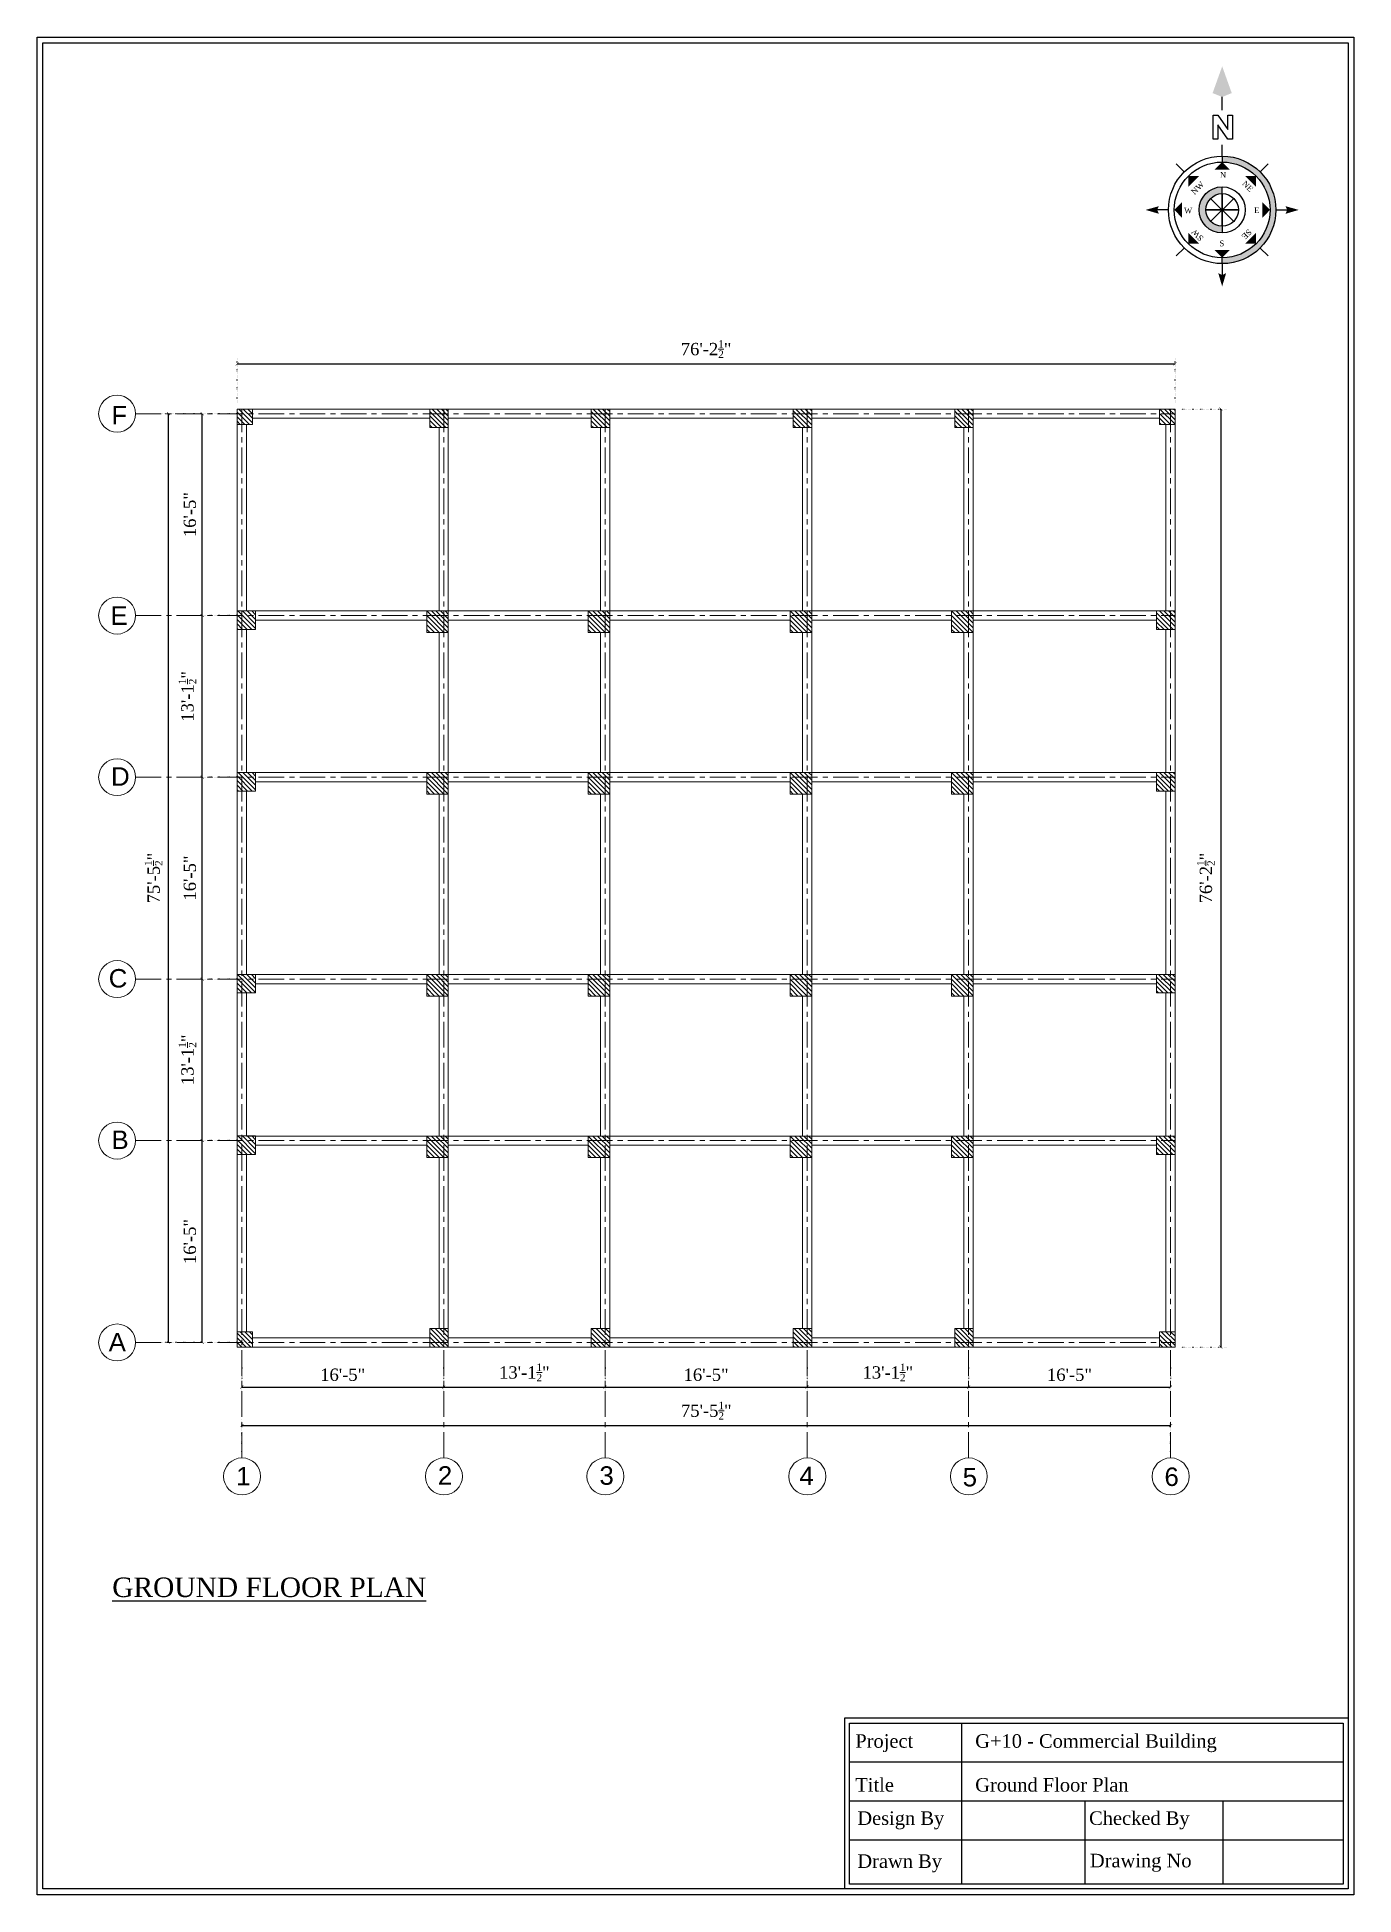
# Model space of a CAD drawing. Header units: feet. Extents: x 35006 to 48642, y 16494 to 18305.
# Drawn here: x 39662 to 40946, y 16494 to 18305 of the extents above; entities that cross this region are included whole.
import ezdxf
from ezdxf.enums import TextEntityAlignment as Align

# ---------------------------------------------------------------- set-up
doc = ezdxf.new("R2010")
doc.units = ezdxf.units.FT
doc.linetypes.add('CENTER', pattern=[2, 1.25, -0.25, 0.25, -0.25])
doc.linetypes.add('DOT2', pattern=[0.125, 0, -0.125])
for name, color, linetype in [('0_TEXT', 1, 'Continuous'), ('3', 3, 'Continuous'), ('DIM', 1, 'Continuous'), ('ST DIM', 11, 'Continuous'), ('ST TEX', 3, 'Continuous')]:
    doc.layers.add(name, color=color, linetype=linetype)
for name, color, linetype, lineweight in [('Column', 1, 'Continuous', 15), ('Hatch', 9, 'Continuous', 9), ('ST GRIDS', 6, 'CENTER', 9), ('Wall', 3, 'Continuous', 13)]:
    doc.layers.add(name, color=color, linetype=linetype, lineweight=lineweight)
doc.styles.add('RomanS', font='times.ttf')
doc.styles.get("Standard").update_dxf_attribs({"font": 'arial.ttf'})
doc.dimstyles.new('1-1', dxfattribs={"dimtxt": 9, "dimasz": 5, "dimexe": 6, "dimexo": 6, "dimgap": 3, "dimtad": 1, "dimdec": 1, "dimzin": 0, "dimdsep": 46, "dimlunit": 4, "dimtxsty": 'RomanS', "dimblk": 'ARCHTICK', "dimcen": 0.09, "dimclrd": 256, "dimclre": 256, "dimclrt": 3, "dimadec": 0, "dimazin": 0, "dimtfac": 0.6, "dimtdec": 1, "dimtix": 1, "dimtofl": 0, "dimtmove": 1, "dimatfit": 0, "dimfxl": 1, "dimtolj": 1, "dimtzin": 0, "dimarcsym": 0})
pattern_1 = [(315, (40.4056, 0), (2.24506403, 2.24506403), [])]
pattern_2 = [(315, (31.4056, 9), (2.24506403, 2.24506403), [])]
pattern_3 = [(315, (31.4056, 0), (2.24506403, 2.24506403), [])]

msp = doc.modelspace()

# ---------------------------------------------------------------- texts
at = {"layer": '0_TEXT', "color": 2, "char_height": 18, "attachment_point": 1}
for s, insert in [('F', (39734.58, 17945.77)), ('E', (39733.75, 17750.36)), ('D', (39734.22, 17593.52)), ('C', (39731.96, 17396.81)), ('B', (39734.64, 17239.36)), ('A', (39731.92, 17042.15)), ('1', (39856.21, 16911.38)), ('2', (40052.85, 16912.17)), ('3', (40210.42, 16912.08)), ('4', (40405.39, 16911.82)), ('5', (40564.56, 16910.51)), ('6', (40761.29, 16910.91))]:
    msp.add_mtext_dynamic_manual_height_columns(s, width=33.971, gutter_width=30, heights=[0], dxfattribs=dict(at, insert=insert))
at = {"layer": 'ST TEX', "color": 3, "lineweight": -3, "style": 'RomanS'}
msp.add_text('%%UGROUND FLOOR PLAN', height=19.0008, dxfattribs=at).set_placement((39735.35, 16784.65))
at = {"layer": 'ST TEX', "color": 3, "lineweight": -3, "char_height": 13.2, "attachment_point": 1, "style": 'RomanS'}
for s, width, insert in [('Project', 53.8101, (40459.88, 16650.91)), ('G+10 - Commercial Building', 364.5232, (40576.79, 16650.91)), ('Title', 53.8101, (40459.88, 16608.14)), ('Ground Floor Plan', 364.5232, (40576.79, 16608.14)), ('Design By', 147.5749, (40461.85, 16575.71)), ('Checked By', 147.5749, (40687.8, 16575.71)), ('Drawn By', 147.5749, (40461.85, 16533.82)), ('Drawing No', 147.5749, (40688.6, 16534.33))]:
    msp.add_mtext_dynamic_manual_height_columns(s, width=width, gutter_width=47.52, heights=[0], dxfattribs=dict(at, insert=insert))

# ---------------------------------------------------------------- blocks, each defined once
blk = doc.blocks.new('_ArchTick')
at = {"color": 0, "const_width": 0.15}
blk.add_lwpolyline([(-0.5, -0.5), (0.5, 0.5)], dxfattribs=at)
blk = doc.blocks.new('*D1')
at = {"layer": 'Defpoints', "color": 0, "ltscale": 10, "transparency": 16777216}
for p in [(39823.2, 17938.2), (39862.4, 17938.2), (39862.4, 17741.4)]:
    blk.add_point(p, dxfattribs=at)
at = {"layer": 'ST DIM', "linetype": 'DOT2', "lineweight": -2, "ltscale": 10, "transparency": 16777216}
for p, q in [((39856.4, 17938.2), (39817.2, 17938.2)), ((39856.4, 17741.4), (39817.2, 17741.4))]:
    blk.add_line(p, q, dxfattribs=at)
at = {"layer": 'ST DIM', "lineweight": -2, "ltscale": 10, "transparency": 16777216}
blk.add_line((39823.2, 17741.4), (39823.2, 17938.2), dxfattribs=at)
at = {"layer": 'ST DIM', "lineweight": -2, "ltscale": 10, "transparency": 16777216, "xscale": 3, "yscale": 3, "zscale": 3}
for p, rotation in [((39823.2, 17938.2), 90), ((39823.2, 17741.4), 270)]:
    blk.add_blockref('_ArchTick', p, dxfattribs=dict(at, rotation=rotation))
at = {"layer": 'ST DIM', "color": 3, "lineweight": 13, "ltscale": 10, "transparency": 16777216, "insert": (39811.1, 17839.8), "char_height": 12, "attachment_point": 5, "rotation": 90, "style": 'RomanS'}
blk.add_mtext('\\A1;16\'-5"', dxfattribs=at)
blk = doc.blocks.new('*D3')
at = {"layer": 'Defpoints', "color": 0, "ltscale": 10, "transparency": 16777216}
for p in [(39823.2, 17741.4), (39862.4, 17741.4), (39862.4, 17583.9)]:
    blk.add_point(p, dxfattribs=at)
at = {"layer": 'ST DIM', "linetype": 'DOT2', "lineweight": -2, "ltscale": 10, "transparency": 16777216}
for p, q in [((39856.4, 17741.4), (39817.2, 17741.4)), ((39856.4, 17583.9), (39817.2, 17583.9))]:
    blk.add_line(p, q, dxfattribs=at)
at = {"layer": 'ST DIM', "lineweight": -2, "ltscale": 10, "transparency": 16777216}
blk.add_line((39823.2, 17583.9), (39823.2, 17741.4), dxfattribs=at)
at = {"layer": 'ST DIM', "lineweight": -2, "ltscale": 10, "transparency": 16777216, "xscale": 3, "yscale": 3, "zscale": 3}
for p, rotation in [((39823.2, 17741.4), 90), ((39823.2, 17583.9), 270)]:
    blk.add_blockref('_ArchTick', p, dxfattribs=dict(at, rotation=rotation))
at = {"layer": 'ST DIM', "color": 3, "lineweight": 13, "ltscale": 10, "transparency": 16777216, "insert": (39808.7, 17662.6), "char_height": 12, "attachment_point": 5, "rotation": 90, "style": 'RomanS'}
blk.add_mtext('\\A1;13\'-1{\\H0.6x;\\S1/2;}"', dxfattribs=at)
blk = doc.blocks.new('*D4')
at = {"layer": 'Defpoints', "color": 0, "ltscale": 10, "transparency": 16777216}
for p in [(39823.2, 17583.9), (39862.4, 17583.9), (39862.4, 17387)]:
    blk.add_point(p, dxfattribs=at)
at = {"layer": 'ST DIM', "linetype": 'DOT2', "lineweight": -2, "ltscale": 10, "transparency": 16777216}
for p, q in [((39856.4, 17583.9), (39817.2, 17583.9)), ((39856.4, 17387), (39817.2, 17387))]:
    blk.add_line(p, q, dxfattribs=at)
at = {"layer": 'ST DIM', "lineweight": -2, "ltscale": 10, "transparency": 16777216}
blk.add_line((39823.2, 17387), (39823.2, 17583.9), dxfattribs=at)
at = {"layer": 'ST DIM', "lineweight": -2, "ltscale": 10, "transparency": 16777216, "xscale": 3, "yscale": 3, "zscale": 3}
for p, rotation in [((39823.2, 17583.9), 90), ((39823.2, 17387), 270)]:
    blk.add_blockref('_ArchTick', p, dxfattribs=dict(at, rotation=rotation))
at = {"layer": 'ST DIM', "color": 3, "lineweight": 13, "ltscale": 10, "transparency": 16777216, "insert": (39811.1, 17485.5), "char_height": 12, "attachment_point": 5, "rotation": 90, "style": 'RomanS'}
blk.add_mtext('\\A1;16\'-5"', dxfattribs=at)
blk = doc.blocks.new('*D5')
at = {"layer": 'Defpoints', "color": 0, "ltscale": 10, "transparency": 16777216}
for p in [(39823.2, 17387), (39862.4, 17387), (39862.4, 17229.6)]:
    blk.add_point(p, dxfattribs=at)
at = {"layer": 'ST DIM', "linetype": 'DOT2', "lineweight": -2, "ltscale": 10, "transparency": 16777216}
for p, q in [((39856.4, 17387), (39817.2, 17387)), ((39856.4, 17229.6), (39817.2, 17229.6))]:
    blk.add_line(p, q, dxfattribs=at)
at = {"layer": 'ST DIM', "lineweight": -2, "ltscale": 10, "transparency": 16777216}
blk.add_line((39823.2, 17229.6), (39823.2, 17387), dxfattribs=at)
at = {"layer": 'ST DIM', "lineweight": -2, "ltscale": 10, "transparency": 16777216, "xscale": 3, "yscale": 3, "zscale": 3}
for p, rotation in [((39823.2, 17387), 90), ((39823.2, 17229.6), 270)]:
    blk.add_blockref('_ArchTick', p, dxfattribs=dict(at, rotation=rotation))
at = {"layer": 'ST DIM', "color": 3, "lineweight": 13, "ltscale": 10, "transparency": 16777216, "insert": (39808.7, 17308.3), "char_height": 12, "attachment_point": 5, "rotation": 90, "style": 'RomanS'}
blk.add_mtext('\\A1;13\'-1{\\H0.6x;\\S1/2;}"', dxfattribs=at)
blk = doc.blocks.new('*D6')
at = {"layer": 'Defpoints', "color": 0, "ltscale": 10, "transparency": 16777216}
for p in [(39823.2, 17229.6), (39862.4, 17229.6), (39862.4, 17032.8)]:
    blk.add_point(p, dxfattribs=at)
at = {"layer": 'ST DIM', "linetype": 'DOT2', "lineweight": -2, "ltscale": 10, "transparency": 16777216}
for p, q in [((39856.4, 17229.6), (39817.2, 17229.6)), ((39856.4, 17032.8), (39817.2, 17032.8))]:
    blk.add_line(p, q, dxfattribs=at)
at = {"layer": 'ST DIM', "lineweight": -2, "ltscale": 10, "transparency": 16777216}
blk.add_line((39823.2, 17032.8), (39823.2, 17229.6), dxfattribs=at)
at = {"layer": 'ST DIM', "lineweight": -2, "ltscale": 10, "transparency": 16777216, "xscale": 3, "yscale": 3, "zscale": 3}
for p, rotation in [((39823.2, 17229.6), 90), ((39823.2, 17032.8), 270)]:
    blk.add_blockref('_ArchTick', p, dxfattribs=dict(at, rotation=rotation))
at = {"layer": 'ST DIM', "color": 3, "lineweight": 13, "ltscale": 10, "transparency": 16777216, "insert": (39811.1, 17131.2), "char_height": 12, "attachment_point": 5, "rotation": 90, "style": 'RomanS'}
blk.add_mtext('\\A1;16\'-5"', dxfattribs=at)
blk = doc.blocks.new('*D7')
at = {"layer": 'Defpoints', "color": 0, "ltscale": 10, "transparency": 16777216}
for p in [(39861.7, 17018.7), (40058.5, 17018.7), (40058.5, 16989.2)]:
    blk.add_point(p, dxfattribs=at)
at = {"layer": 'ST DIM', "linetype": 'DOT2', "lineweight": -2, "ltscale": 10, "transparency": 16777216}
for p, q in [((39861.7, 17012.7), (39861.7, 16983.2)), ((40058.5, 17012.7), (40058.5, 16983.2))]:
    blk.add_line(p, q, dxfattribs=at)
at = {"layer": 'ST DIM', "lineweight": -2, "ltscale": 10, "transparency": 16777216}
blk.add_line((39861.7, 16989.2), (40058.5, 16989.2), dxfattribs=at)
at = {"layer": 'ST DIM', "lineweight": -2, "ltscale": 10, "transparency": 16777216, "xscale": 3, "yscale": 3, "zscale": 3, "rotation": 180}
blk.add_blockref('_ArchTick', (39861.7, 16989.2), dxfattribs=at)
at = {"layer": 'ST DIM', "lineweight": -2, "ltscale": 10, "transparency": 16777216, "xscale": 3, "yscale": 3, "zscale": 3}
blk.add_blockref('_ArchTick', (40058.5, 16989.2), dxfattribs=at)
at = {"layer": 'ST DIM', "color": 3, "lineweight": 13, "ltscale": 10, "transparency": 16777216, "insert": (39960.1, 17001.3), "char_height": 12, "attachment_point": 5, "style": 'RomanS'}
blk.add_mtext('\\A1;16\'-5"', dxfattribs=at)
blk = doc.blocks.new('*D8')
at = {"layer": 'Defpoints', "color": 0, "ltscale": 10, "transparency": 16777216}
for p in [(40058.5, 17018.7), (40215.9, 17018.7), (40215.9, 16989.2)]:
    blk.add_point(p, dxfattribs=at)
at = {"layer": 'ST DIM', "linetype": 'DOT2', "lineweight": -2, "ltscale": 10, "transparency": 16777216}
for p, q in [((40058.5, 17012.7), (40058.5, 16983.2)), ((40215.9, 17012.7), (40215.9, 16983.2))]:
    blk.add_line(p, q, dxfattribs=at)
at = {"layer": 'ST DIM', "lineweight": -2, "ltscale": 10, "transparency": 16777216}
blk.add_line((40058.5, 16989.2), (40215.9, 16989.2), dxfattribs=at)
at = {"layer": 'ST DIM', "lineweight": -2, "ltscale": 10, "transparency": 16777216, "xscale": 3, "yscale": 3, "zscale": 3, "rotation": 180}
blk.add_blockref('_ArchTick', (40058.5, 16989.2), dxfattribs=at)
at = {"layer": 'ST DIM', "lineweight": -2, "ltscale": 10, "transparency": 16777216, "xscale": 3, "yscale": 3, "zscale": 3}
blk.add_blockref('_ArchTick', (40215.9, 16989.2), dxfattribs=at)
at = {"layer": 'ST DIM', "color": 3, "lineweight": 13, "ltscale": 10, "transparency": 16777216, "insert": (40137.2, 17003.6), "char_height": 12, "attachment_point": 5, "style": 'RomanS'}
blk.add_mtext('\\A1;13\'-1{\\H0.6x;\\S1/2;}"', dxfattribs=at)
blk = doc.blocks.new('*D9')
at = {"layer": 'Defpoints', "color": 0, "ltscale": 10, "transparency": 16777216}
for p in [(40215.9, 17018.7), (40412.9, 17018.7), (40412.9, 16989.2)]:
    blk.add_point(p, dxfattribs=at)
at = {"layer": 'ST DIM', "linetype": 'DOT2', "lineweight": -2, "ltscale": 10, "transparency": 16777216}
for p, q in [((40215.9, 17012.7), (40215.9, 16983.2)), ((40412.9, 17012.7), (40412.9, 16983.2))]:
    blk.add_line(p, q, dxfattribs=at)
at = {"layer": 'ST DIM', "lineweight": -2, "ltscale": 10, "transparency": 16777216}
blk.add_line((40215.9, 16989.2), (40412.9, 16989.2), dxfattribs=at)
at = {"layer": 'ST DIM', "lineweight": -2, "ltscale": 10, "transparency": 16777216, "xscale": 3, "yscale": 3, "zscale": 3, "rotation": 180}
blk.add_blockref('_ArchTick', (40215.9, 16989.2), dxfattribs=at)
at = {"layer": 'ST DIM', "lineweight": -2, "ltscale": 10, "transparency": 16777216, "xscale": 3, "yscale": 3, "zscale": 3}
blk.add_blockref('_ArchTick', (40412.9, 16989.2), dxfattribs=at)
at = {"layer": 'ST DIM', "color": 3, "lineweight": 13, "ltscale": 10, "transparency": 16777216, "insert": (40314.4, 17001.3), "char_height": 12, "attachment_point": 5, "style": 'RomanS'}
blk.add_mtext('\\A1;16\'-5"', dxfattribs=at)
blk = doc.blocks.new('*D10')
at = {"layer": 'Defpoints', "color": 0, "ltscale": 10, "transparency": 16777216}
for p in [(40412.9, 17018.7), (40570.3, 17018.7), (40570.3, 16989.2)]:
    blk.add_point(p, dxfattribs=at)
at = {"layer": 'ST DIM', "linetype": 'DOT2', "lineweight": -2, "ltscale": 10, "transparency": 16777216}
for p, q in [((40412.9, 17012.7), (40412.9, 16983.2)), ((40570.3, 17012.7), (40570.3, 16983.2))]:
    blk.add_line(p, q, dxfattribs=at)
at = {"layer": 'ST DIM', "lineweight": -2, "ltscale": 10, "transparency": 16777216}
blk.add_line((40412.9, 16989.2), (40570.3, 16989.2), dxfattribs=at)
at = {"layer": 'ST DIM', "lineweight": -2, "ltscale": 10, "transparency": 16777216, "xscale": 3, "yscale": 3, "zscale": 3, "rotation": 180}
blk.add_blockref('_ArchTick', (40412.9, 16989.2), dxfattribs=at)
at = {"layer": 'ST DIM', "lineweight": -2, "ltscale": 10, "transparency": 16777216, "xscale": 3, "yscale": 3, "zscale": 3}
blk.add_blockref('_ArchTick', (40570.3, 16989.2), dxfattribs=at)
at = {"layer": 'ST DIM', "color": 3, "lineweight": 13, "ltscale": 10, "transparency": 16777216, "insert": (40491.6, 17003.6), "char_height": 12, "attachment_point": 5, "style": 'RomanS'}
blk.add_mtext('\\A1;13\'-1{\\H0.6x;\\S1/2;}"', dxfattribs=at)
blk = doc.blocks.new('*D11')
at = {"layer": 'Defpoints', "color": 0, "ltscale": 10, "transparency": 16777216}
for p in [(40570.3, 17018.7), (40767.1, 17018.7), (40767.1, 16989.2)]:
    blk.add_point(p, dxfattribs=at)
at = {"layer": 'ST DIM', "linetype": 'DOT2', "lineweight": -2, "ltscale": 10, "transparency": 16777216}
for p, q in [((40570.3, 17012.7), (40570.3, 16983.2)), ((40767.1, 17012.7), (40767.1, 16983.2))]:
    blk.add_line(p, q, dxfattribs=at)
at = {"layer": 'ST DIM', "lineweight": -2, "ltscale": 10, "transparency": 16777216}
blk.add_line((40570.3, 16989.2), (40767.1, 16989.2), dxfattribs=at)
at = {"layer": 'ST DIM', "lineweight": -2, "ltscale": 10, "transparency": 16777216, "xscale": 3, "yscale": 3, "zscale": 3, "rotation": 180}
blk.add_blockref('_ArchTick', (40570.3, 16989.2), dxfattribs=at)
at = {"layer": 'ST DIM', "lineweight": -2, "ltscale": 10, "transparency": 16777216, "xscale": 3, "yscale": 3, "zscale": 3}
blk.add_blockref('_ArchTick', (40767.1, 16989.2), dxfattribs=at)
at = {"layer": 'ST DIM', "color": 3, "lineweight": 13, "ltscale": 10, "transparency": 16777216, "insert": (40668.7, 17001.3), "char_height": 12, "attachment_point": 5, "style": 'RomanS'}
blk.add_mtext('\\A1;16\'-5"', dxfattribs=at)
blk = doc.blocks.new('*D14')
at = {"layer": 'Defpoints', "color": 0, "ltscale": 10, "transparency": 16777216}
for p in [(40771.6, 17986.7), (39857.2, 17942.7), (40771.6, 17942.7)]:
    blk.add_point(p, dxfattribs=at)
at = {"layer": 'ST DIM', "linetype": 'DOT2', "lineweight": -2, "ltscale": 10, "transparency": 16777216}
for p, q in [((39857.2, 17948.7), (39857.2, 17992.7)), ((40771.6, 17948.7), (40771.6, 17992.7))]:
    blk.add_line(p, q, dxfattribs=at)
at = {"layer": 'ST DIM', "lineweight": -2, "ltscale": 10, "transparency": 16777216}
blk.add_line((39857.2, 17986.7), (40771.6, 17986.7), dxfattribs=at)
at = {"layer": 'ST DIM', "lineweight": -2, "ltscale": 10, "transparency": 16777216, "xscale": 3, "yscale": 3, "zscale": 3, "rotation": 180}
blk.add_blockref('_ArchTick', (39857.2, 17986.7), dxfattribs=at)
at = {"layer": 'ST DIM', "lineweight": -2, "ltscale": 10, "transparency": 16777216, "xscale": 3, "yscale": 3, "zscale": 3}
blk.add_blockref('_ArchTick', (40771.6, 17986.7), dxfattribs=at)
at = {"layer": 'ST DIM', "color": 3, "lineweight": 13, "ltscale": 10, "transparency": 16777216, "insert": (40314.4, 18001.2), "char_height": 12, "attachment_point": 5, "style": 'RomanS'}
blk.add_mtext('\\A1;76\'-2{\\H0.6x;\\S1/2;}"', dxfattribs=at)
blk = doc.blocks.new('*D15')
at = {"layer": 'Defpoints', "color": 0, "ltscale": 10, "transparency": 16777216}
for p in [(40771.6, 17942.7), (40771.6, 17028.3), (40816.2, 17028.3)]:
    blk.add_point(p, dxfattribs=at)
at = {"layer": 'ST DIM', "linetype": 'DOT2', "lineweight": -2, "ltscale": 10, "transparency": 16777216}
for p, q in [((40777.6, 17942.7), (40822.2, 17942.7)), ((40777.6, 17028.3), (40822.2, 17028.3))]:
    blk.add_line(p, q, dxfattribs=at)
at = {"layer": 'ST DIM', "lineweight": -2, "ltscale": 10, "transparency": 16777216}
blk.add_line((40816.2, 17942.7), (40816.2, 17028.3), dxfattribs=at)
at = {"layer": 'ST DIM', "lineweight": -2, "ltscale": 10, "transparency": 16777216, "xscale": 3, "yscale": 3, "zscale": 3}
for p, rotation in [((40816.2, 17942.7), 90), ((40816.2, 17028.3), 270)]:
    blk.add_blockref('_ArchTick', p, dxfattribs=dict(at, rotation=rotation))
at = {"layer": 'ST DIM', "color": 3, "lineweight": 13, "ltscale": 10, "transparency": 16777216, "insert": (40801.7, 17485.5), "char_height": 12, "attachment_point": 5, "rotation": 90, "style": 'RomanS'}
blk.add_mtext('\\A1;76\'-2{\\H0.6x;\\S1/2;}"', dxfattribs=at)
blk = doc.blocks.new('*D17')
at = {"layer": 'Defpoints', "color": 0, "ltscale": 10, "transparency": 16777216}
for p in [(40767.3, 16951.8), (39861.9, 16920.3), (40767.3, 16920.3)]:
    blk.add_point(p, dxfattribs=at)
at = {"layer": 'ST DIM', "linetype": 'DOT2', "lineweight": -2, "ltscale": 10, "transparency": 16777216}
for p, q in [((39861.9, 16926.3), (39861.9, 16957.8)), ((40767.3, 16926.3), (40767.3, 16957.8))]:
    blk.add_line(p, q, dxfattribs=at)
at = {"layer": 'ST DIM', "lineweight": -2, "ltscale": 10, "transparency": 16777216}
blk.add_line((39861.9, 16951.8), (40767.3, 16951.8), dxfattribs=at)
at = {"layer": 'ST DIM', "lineweight": -2, "ltscale": 10, "transparency": 16777216, "xscale": 3, "yscale": 3, "zscale": 3, "rotation": 180}
blk.add_blockref('_ArchTick', (39861.9, 16951.8), dxfattribs=at)
at = {"layer": 'ST DIM', "lineweight": -2, "ltscale": 10, "transparency": 16777216, "xscale": 3, "yscale": 3, "zscale": 3}
blk.add_blockref('_ArchTick', (40767.3, 16951.8), dxfattribs=at)
at = {"layer": 'ST DIM', "color": 3, "lineweight": 13, "ltscale": 10, "transparency": 16777216, "insert": (40314.6, 16966.3), "char_height": 12, "attachment_point": 5, "style": 'RomanS'}
blk.add_mtext('\\A1;75\'-5{\\H0.6x;\\S1/2;}"', dxfattribs=at)
blk = doc.blocks.new('*D18')
at = {"layer": 'Defpoints', "color": 0, "ltscale": 10, "transparency": 16777216}
for p in [(39790.2, 17938.2), (39823.2, 17938.2), (39823.2, 17032.8)]:
    blk.add_point(p, dxfattribs=at)
at = {"layer": 'ST DIM', "linetype": 'DOT2', "lineweight": -2, "ltscale": 10, "transparency": 16777216}
for p, q in [((39817.2, 17938.2), (39784.2, 17938.2)), ((39817.2, 17032.8), (39784.2, 17032.8))]:
    blk.add_line(p, q, dxfattribs=at)
at = {"layer": 'ST DIM', "lineweight": -2, "ltscale": 10, "transparency": 16777216}
blk.add_line((39790.2, 17032.8), (39790.2, 17938.2), dxfattribs=at)
at = {"layer": 'ST DIM', "lineweight": -2, "ltscale": 10, "transparency": 16777216, "xscale": 3, "yscale": 3, "zscale": 3}
for p, rotation in [((39790.2, 17938.2), 90), ((39790.2, 17032.8), 270)]:
    blk.add_blockref('_ArchTick', p, dxfattribs=dict(at, rotation=rotation))
at = {"layer": 'ST DIM', "color": 3, "lineweight": 13, "ltscale": 10, "transparency": 16777216, "insert": (39775.7, 17485.5), "char_height": 12, "attachment_point": 5, "rotation": 90, "style": 'RomanS'}
blk.add_mtext('\\A1;75\'-5{\\H0.6x;\\S1/2;}"', dxfattribs=at)
blk = doc.blocks.new('upnorth')
at = {"linetype": 'ByBlock', "lineweight": -2}
h = blk.add_hatch(color=0, dxfattribs=at)
h.paths.add_polyline_path([(-8405.4, -28927), (-8405.4, -28930.4, 1), (-8405.4, -28869.7), (-8405.4, -28873, -1)])
h.paths.add_polyline_path([(-8405.4, -28890.9), (-8405.4, -28887.1, 1), (-8405.4, -28913), (-8405.4, -28909.2, -1)])
at = {"color": 0, "linetype": 'ByBlock', "lineweight": -2}
for p, q in [((-8405.4, -28843.8), (-8405.4, -28836.3)), ((-8405.4, -28869.7), (-8405.4, -28863.3)), ((-8405.4, -28869.7), (-8405.4, -28873)), ((-8426.8, -28878.6), (-8431.4, -28874.1)), ((-8384, -28878.6), (-8379.4, -28874.1)), ((-8405.4, -28890.9), (-8405.4, -28887.1)), ((-8405.4, -28909.2), (-8405.4, -28890.9)), ((-8405.4, -28890.9), (-8405.4, -28909.2)), ((-8435.7, -28900), (-8442.1, -28900)), ((-8414.6, -28900), (-8396.2, -28900)), ((-8396.2, -28900), (-8414.6, -28900)), ((-8411.9, -28906.5), (-8398.9, -28893.5)), ((-8398.9, -28906.5), (-8411.9, -28893.5)), ((-8398.9, -28893.5), (-8411.9, -28906.5)), ((-8411.9, -28893.5), (-8398.9, -28906.5)), ((-8375.1, -28900), (-8368.7, -28900)), ((-8405.4, -28909.2), (-8405.4, -28913)), ((-8426.8, -28921.5), (-8431.4, -28926)), ((-8384, -28921.5), (-8379.4, -28926)), ((-8405.4, -28930.4), (-8405.4, -28927)), ((-8405.4, -28930.4), (-8405.4, -28936.8))]:
    blk.add_line(p, q, dxfattribs=at)
blk.add_lwpolyline([(-8410.5, -28860.1), (-8410.5, -28846.5), (-8407.8, -28846.5), (-8402.3, -28854.7), (-8402.3, -28846.5), (-8399.6, -28846.5), (-8399.6, -28860.1), (-8402.3, -28860.1), (-8407.8, -28852), (-8407.8, -28860.1)], close=True, dxfattribs=at)
for radius in [30.3, 27, 13, 9.17]:
    blk.add_circle((-8405.4, -28900), radius, dxfattribs=at)
for points in [[(-8405.4, -28819), (-8410.8, -28834.1), (-8405.4, -28836.3)], [(-8405.4, -28836.3), (-8400, -28834.1), (-8405.4, -28819)], [(-8424.5, -28880.9), (-8418.4, -28880.9), (-8424.5, -28887)], [(-8405.4, -28873), (-8401.1, -28877.3), (-8409.7, -28877.3)], [(-8386.3, -28880.9), (-8386.3, -28887), (-8392.4, -28880.9)], [(-8448.6, -28900), (-8441.1, -28897.9), (-8442.1, -28900)], [(-8441.1, -28902.2), (-8442.1, -28900), (-8448.6, -28900)], [(-8432.4, -28900), (-8428.1, -28895.7), (-8428.1, -28904.4)], [(-8378.4, -28900), (-8382.7, -28904.4), (-8382.7, -28895.7)], [(-8369.7, -28897.9), (-8368.7, -28900), (-8362.2, -28900)], [(-8362.2, -28900), (-8369.7, -28902.2), (-8368.7, -28900)], [(-8424.5, -28919.1), (-8424.5, -28913), (-8418.4, -28919.1)], [(-8386.3, -28919.1), (-8392.4, -28919.1), (-8386.3, -28913)], [(-8405.4, -28927), (-8409.7, -28922.7), (-8401.1, -28922.7)], [(-8405.4, -28943.2), (-8407.6, -28935.7), (-8405.4, -28936.8)], [(-8403.2, -28935.7), (-8405.4, -28936.8), (-8405.4, -28943.2)]]:
    blk.add_solid(points, dxfattribs=at)
at = {"color": 0, "linetype": 'ByBlock', "lineweight": -2, "style": 'RomanS'}
for s, p in [('N', (-8404.9, -28881.9)), ('W', (-8424.6, -28902)), ('E', (-8385.9, -28901.8)), ('S', (-8405.6, -28920.5))]:
    blk.add_text(s, height=3.24, dxfattribs=at).set_placement(p, align=Align.CENTER)
for s, rotation, p in [('NW', 45, (-8418.1, -28888.8)), ('NE', 315, (-8392.1, -28887.8)), ('SW', 135, (-8418.2, -28913.1)), ('SE', 225, (-8392.7, -28912.6))]:
    blk.add_text(s, height=3.24, rotation=rotation, dxfattribs=at).set_placement(p, align=Align.CENTER)

# ---------------------------------------------------------------- dimensions: what is measured, and where the dimension line sits
at = {"layer": 'ST DIM', "lineweight": 13, "ltscale": 10}
for base, p1, p2, picture, middle in [((40771.59, 17986.66), (39857.19, 17942.71), (40771.59, 17942.71), '*D14', (40314.39, 18001.17)), ((40058.5405, 16989.1526), (39861.6925, 17018.7088), (40058.5405, 17018.7088), '*D7', (39960.1165, 17001.2564)), ((40215.93, 16989.15), (40058.54, 17018.71), (40215.93, 17018.71), '*D8', (40137.24, 17003.64)), ((40412.85, 16989.15), (40215.93, 17018.71), (40412.85, 17018.71), '*D9', (40314.39, 17001.26)), ((40570.29, 16989.15), (40412.85, 17018.71), (40570.29, 17018.71), '*D10', (40491.57, 17003.64)), ((40767.09, 16989.15), (40570.29, 17018.71), (40767.09, 17018.71), '*D11', (40668.69, 17001.26)), ((40767.34, 16951.83), (39861.94, 16920.25), (40767.34, 16920.25), '*D17', (40314.64, 16966.34))]:
    dim = msp.add_linear_dim(base=base, p1=p1, p2=p2, dimstyle='1-1', override={"dimtxt": 12, "dimasz": 3, "dimgap": 6, "dimpost": '\\X'}, dxfattribs=at)
    dim.commit()
    dim.dimension.update_dxf_attribs({"geometry": picture, "text_midpoint": middle})
for base, p1, p2, picture, middle in [((39790.19, 17938.21), (39823.18, 17032.81), (39823.18, 17938.21), '*D18', (39775.69, 17485.51)), ((39823.1795, 17938.2084), (39862.3521, 17741.3604), (39862.3521, 17938.2084), '*D1', (39811.0756, 17839.7844)), ((40816.24, 17028.31), (40771.59, 17942.71), (40771.59, 17028.31), '*D15', (40801.73, 17485.51)), ((39823.18, 17741.36), (39862.35, 17583.88), (39862.35, 17741.36), '*D3', (39808.69, 17662.62)), ((39823.1795, 17583.882), (39862.3521, 17387.034), (39862.3521, 17583.882), '*D4', (39811.0756, 17485.458)), ((39823.18, 17387.03), (39862.35, 17229.56), (39862.35, 17387.03), '*D5', (39808.69, 17308.29))]:
    dim = msp.add_linear_dim(base=base, p1=p1, p2=p2, angle=90, dimstyle='1-1', override={"dimtxt": 12, "dimasz": 3, "dimgap": 6, "dimpost": '\\X'}, dxfattribs=at)
    dim.commit()
    dim.dimension.update_dxf_attribs({"geometry": picture, "text_midpoint": middle})
dim = msp.add_linear_dim(base=(39823.18, 17229.56), p1=(39862.35, 17032.81), p2=(39862.35, 17229.56), angle=90, text='16\'-5"', dimstyle='1-1', override={"dimtxt": 12, "dimasz": 3, "dimgap": 6, "dimpost": '\\X'}, dxfattribs=at)
dim.commit()
dim.dimension.update_dxf_attribs({"geometry": '*D6', "text_midpoint": (39811.08, 17131.18)})

# ---------------------------------------------------------------- hatches: boundary and pattern name
at = {"layer": 'Hatch', "lineweight": 9, "transparency": 33554505}
h = msp.add_hatch(dxfattribs=at)
h.set_pattern_fill('ANSI31', color=253, angle=-90)
h.set_pattern_definition(pattern_1)
h.paths.add_polyline_path([(39872.19, 17942.71), (39857.19, 17942.71), (39857.19, 17927.71), (39872.19, 17927.71)])
h = msp.add_hatch(dxfattribs=at)
h.set_pattern_fill('ANSI31', color=253, angle=-90)
h.set_pattern_definition(pattern_3)
h.paths.add_polyline_path([(40045.04, 17942.71), (40045.04, 17924.71), (40063.04, 17924.71), (40063.04, 17942.71)])
h = msp.add_hatch(dxfattribs=at)
h.set_pattern_fill('ANSI31', color=253, angle=-90)
h.set_pattern_definition(pattern_3)
h.paths.add_polyline_path([(40202.43, 17942.71), (40202.43, 17924.71), (40220.43, 17924.71), (40220.43, 17942.71)])
h = msp.add_hatch(dxfattribs=at)
h.set_pattern_fill('ANSI31', color=253, angle=-90)
h.set_pattern_definition(pattern_3)
h.paths.add_polyline_path([(40399.35, 17942.71), (40399.35, 17924.71), (40417.35, 17924.71), (40417.35, 17942.71)])
h = msp.add_hatch(dxfattribs=at)
h.set_pattern_fill('ANSI31', color=253, angle=-90)
h.set_pattern_definition(pattern_3)
h.paths.add_polyline_path([(40556.79, 17942.71), (40556.79, 17924.71), (40574.79, 17924.71), (40574.79, 17942.71)])
h = msp.add_hatch(dxfattribs=at)
h.set_pattern_fill('ANSI31', color=253, angle=-90)
h.set_pattern_definition(pattern_3)
h.paths.add_polyline_path([(40756.59, 17927.71), (40771.59, 17927.71), (40771.59, 17942.71), (40756.59, 17942.71)])
h = msp.add_hatch(dxfattribs=at)
h.set_pattern_fill('ANSI31', color=253, angle=-90)
h.set_pattern_definition(pattern_1)
h.paths.add_polyline_path([(39857.19, 17745.86), (39857.19, 17727.86), (39875.19, 17727.86), (39875.19, 17745.86)])
h = msp.add_hatch(dxfattribs=at)
h.set_pattern_fill('ANSI31', color=253, angle=-90)
h.set_pattern_definition(pattern_3)
h.paths.add_polyline_path([(40063.04, 17745.86), (40042.04, 17745.86), (40042.04, 17724.86), (40063.04, 17724.86)])
h = msp.add_hatch(dxfattribs=at)
h.set_pattern_fill('ANSI31', color=253, angle=-90)
h.set_pattern_definition([(315, (188.7976, -4e-12), (2.24506403, 2.24506403), [])])
h.paths.add_polyline_path([(40220.43, 17745.86), (40199.43, 17745.86), (40199.43, 17724.86), (40220.43, 17724.86)])
h = msp.add_hatch(dxfattribs=at)
h.set_pattern_fill('ANSI31', color=253, angle=-90)
h.set_pattern_definition([(315, (385.7176, 0), (2.24506403, 2.24506403), [])])
h.paths.add_polyline_path([(40417.35, 17745.86), (40396.35, 17745.86), (40396.35, 17724.86), (40417.35, 17724.86)])
h = msp.add_hatch(dxfattribs=at)
h.set_pattern_fill('ANSI31', color=253, angle=-90)
h.set_pattern_definition([(315, (543.1576, 0), (2.24506403, 2.24506403), [])])
h.paths.add_polyline_path([(40574.79, 17745.86), (40553.79, 17745.86), (40553.79, 17724.86), (40574.79, 17724.86)])
h = msp.add_hatch(dxfattribs=at)
h.set_pattern_fill('ANSI31', color=253, angle=-90)
h.set_pattern_definition([(315, (31.4056, 157.4784), (2.24506403, 2.24506403), [])])
h.paths.add_polyline_path([(40753.59, 17745.86), (40753.59, 17727.86), (40771.59, 17727.86), (40771.59, 17745.86)])
h = msp.add_hatch(dxfattribs=at)
h.set_pattern_fill('ANSI31', color=253, angle=-90)
h.set_pattern_definition(pattern_1)
h.paths.add_polyline_path([(39857.19, 17588.38), (39857.19, 17570.38), (39875.19, 17570.38), (39875.19, 17588.38)])
h = msp.add_hatch(dxfattribs=at)
h.set_pattern_fill('ANSI31', color=253, angle=-90)
h.set_pattern_definition([(315, (31.4056, -157.4784), (2.24506403, 2.24506403), [])])
h.paths.add_polyline_path([(40063.04, 17588.38), (40042.04, 17588.38), (40042.04, 17567.38), (40063.04, 17567.38)])
h = msp.add_hatch(dxfattribs=at)
h.set_pattern_fill('ANSI31', color=253, angle=-90)
h.set_pattern_definition([(315, (188.7976, -157.4784), (2.24506403, 2.24506403), [])])
h.paths.add_polyline_path([(40220.43, 17588.38), (40199.43, 17588.38), (40199.43, 17567.38), (40220.43, 17567.38)])
h = msp.add_hatch(dxfattribs=at)
h.set_pattern_fill('ANSI31', color=253, angle=-90)
h.set_pattern_definition([(315, (385.7176, -157.4784), (2.24506403, 2.24506403), [])])
h.paths.add_polyline_path([(40417.35, 17588.38), (40396.35, 17588.38), (40396.35, 17567.38), (40417.35, 17567.38)])
h = msp.add_hatch(dxfattribs=at)
h.set_pattern_fill('ANSI31', color=253, angle=-90)
h.set_pattern_definition([(315, (543.1576, -157.4784), (2.24506403, 2.24506403), [])])
h.paths.add_polyline_path([(40574.79, 17588.38), (40553.79, 17588.38), (40553.79, 17567.38), (40574.79, 17567.38)])
h = msp.add_hatch(dxfattribs=at)
h.set_pattern_fill('ANSI31', color=253, angle=-90)
h.set_pattern_definition(pattern_3)
h.paths.add_polyline_path([(40753.59, 17588.38), (40753.59, 17570.38), (40771.59, 17570.38), (40771.59, 17588.38)])
h = msp.add_hatch(dxfattribs=at)
h.set_pattern_fill('ANSI31', color=253, angle=-90)
h.set_pattern_definition(pattern_1)
h.paths.add_polyline_path([(39857.19, 17391.55), (39857.19, 17373.55), (39875.19, 17373.55), (39875.19, 17391.55)])
h = msp.add_hatch(dxfattribs=at)
h.set_pattern_fill('ANSI31', color=253, angle=-90)
h.set_pattern_definition([(315, (31.4056, -354.3264), (2.24506403, 2.24506403), [])])
h.paths.add_polyline_path([(40063.04, 17391.53), (40042.04, 17391.53), (40042.04, 17370.53), (40063.04, 17370.53)])
h = msp.add_hatch(dxfattribs=at)
h.set_pattern_fill('ANSI31', color=253, angle=-90)
h.set_pattern_definition([(315, (188.7976, -354.3264), (2.24506403, 2.24506403), [])])
h.paths.add_polyline_path([(40220.43, 17391.53), (40199.43, 17391.53), (40199.43, 17370.53), (40220.43, 17370.53)])
h = msp.add_hatch(dxfattribs=at)
h.set_pattern_fill('ANSI31', color=253, angle=-90)
h.set_pattern_definition([(315, (385.7176, -354.3264), (2.24506403, 2.24506403), [])])
h.paths.add_polyline_path([(40417.35, 17391.53), (40396.35, 17391.53), (40396.35, 17370.53), (40417.35, 17370.53)])
h = msp.add_hatch(dxfattribs=at)
h.set_pattern_fill('ANSI31', color=253, angle=-90)
h.set_pattern_definition([(315, (543.1576, -354.3264), (2.24506403, 2.24506403), [])])
h.paths.add_polyline_path([(40574.79, 17391.53), (40553.79, 17391.53), (40553.79, 17370.53), (40574.79, 17370.53)])
h = msp.add_hatch(dxfattribs=at)
h.set_pattern_fill('ANSI31', color=253, angle=-90)
h.set_pattern_definition(pattern_3)
h.paths.add_polyline_path([(40753.59, 17391.55), (40753.59, 17373.55), (40771.59, 17373.55), (40771.59, 17391.55)])
h = msp.add_hatch(dxfattribs=at)
h.set_pattern_fill('ANSI31', color=253, angle=-90)
h.set_pattern_definition(pattern_1)
h.paths.add_polyline_path([(39857.19, 17234.11), (39857.19, 17216.11), (39875.19, 17216.11), (39875.19, 17234.11)])
h = msp.add_hatch(dxfattribs=at)
h.set_pattern_fill('ANSI31', color=253, angle=-90)
h.set_pattern_definition([(315, (31.4056, -511.8048), (2.24506403, 2.24506403), [])])
h.paths.add_polyline_path([(40063.04, 17234.06), (40042.04, 17234.06), (40042.04, 17213.06), (40063.04, 17213.06)])
h = msp.add_hatch(dxfattribs=at)
h.set_pattern_fill('ANSI31', color=253, angle=-90)
h.set_pattern_definition([(315, (188.7976, -511.8048), (2.24506403, 2.24506403), [])])
h.paths.add_polyline_path([(40220.43, 17234.06), (40199.43, 17234.06), (40199.43, 17213.06), (40220.43, 17213.06)])
h = msp.add_hatch(dxfattribs=at)
h.set_pattern_fill('ANSI31', color=253, angle=-90)
h.set_pattern_definition([(315, (385.7176, -511.8048), (2.24506403, 2.24506403), [])])
h.paths.add_polyline_path([(40417.35, 17234.06), (40396.35, 17234.06), (40396.35, 17213.06), (40417.35, 17213.06)])
h = msp.add_hatch(dxfattribs=at)
h.set_pattern_fill('ANSI31', color=253, angle=-90)
h.set_pattern_definition([(315, (543.1576, -511.8048), (2.24506403, 2.24506403), [])])
h.paths.add_polyline_path([(40574.79, 17234.06), (40553.79, 17234.06), (40553.79, 17213.06), (40574.79, 17213.06)])
h = msp.add_hatch(dxfattribs=at)
h.set_pattern_fill('ANSI31', color=253, angle=-90)
h.set_pattern_definition([(315, (31.4056, -0.0528), (2.24506403, 2.24506403), [])])
h.paths.add_polyline_path([(40753.59, 17234.06), (40753.59, 17216.06), (40771.59, 17216.06), (40771.59, 17234.06)])
h = msp.add_hatch(dxfattribs=at)
h.set_pattern_fill('ANSI31', color=253, angle=-90)
h.set_pattern_definition([(315, (40.4056, 9), (2.24506403, 2.24506403), [])])
h.paths.add_polyline_path([(39857.19, 17043.31), (39857.19, 17028.31), (39872.19, 17028.31), (39872.19, 17043.31)])
h = msp.add_hatch(dxfattribs=at)
h.set_pattern_fill('ANSI31', color=253, angle=-90)
h.set_pattern_definition(pattern_2)
h.paths.add_polyline_path([(40063.04, 17028.31), (40063.04, 17046.31), (40045.04, 17046.31), (40045.04, 17028.31)])
h = msp.add_hatch(dxfattribs=at)
h.set_pattern_fill('ANSI31', color=253, angle=-90)
h.set_pattern_definition(pattern_2)
h.paths.add_polyline_path([(40220.43, 17028.31), (40220.43, 17046.31), (40202.43, 17046.31), (40202.43, 17028.31)])
h = msp.add_hatch(dxfattribs=at)
h.set_pattern_fill('ANSI31', color=253, angle=-90)
h.set_pattern_definition(pattern_2)
h.paths.add_polyline_path([(40417.35, 17028.31), (40417.35, 17046.31), (40399.35, 17046.31), (40399.35, 17028.31)])
h = msp.add_hatch(dxfattribs=at)
h.set_pattern_fill('ANSI31', color=253, angle=-90)
h.set_pattern_definition(pattern_2)
h.paths.add_polyline_path([(40574.79, 17028.31), (40574.79, 17046.31), (40556.79, 17046.31), (40556.79, 17028.31)])
h = msp.add_hatch(dxfattribs=at)
h.set_pattern_fill('ANSI31', color=253, angle=-90)
h.set_pattern_definition(pattern_2)
h.paths.add_polyline_path([(40756.59, 17043.31), (40756.59, 17028.31), (40771.59, 17028.31), (40771.59, 17043.31)])

# ---------------------------------------------------------------- linework, layer by layer
for points in [[(40945.96, 16494.33), (39662.17, 16494.33), (39662.17, 18305.25), (40945.96, 18305.25)], [(40940.26, 16500.03), (39667.87, 16500.03), (39667.87, 18299.55), (40940.26, 18299.55)]]:
    msp.add_lwpolyline(points, close=True)
at = {"layer": 'Column', "lineweight": 18}
for points in [[(39857.19, 17942.71), (39872.19, 17942.71), (39872.19, 17927.71), (39857.19, 17927.71)], [(40045.04, 17942.71), (40063.04, 17942.71), (40063.04, 17924.71), (40045.04, 17924.71)], [(40202.43, 17942.71), (40220.43, 17942.71), (40220.43, 17924.71), (40202.43, 17924.71)], [(40399.35, 17942.71), (40417.35, 17942.71), (40417.35, 17924.71), (40399.35, 17924.71)], [(40556.79, 17942.71), (40574.79, 17942.71), (40574.79, 17924.71), (40556.79, 17924.71)], [(40756.59, 17942.71), (40771.59, 17942.71), (40771.59, 17927.71), (40756.59, 17927.71)], [(39857.19, 17745.86), (39875.19, 17745.86), (39875.19, 17727.86), (39857.19, 17727.86)], [(40042.04, 17745.86), (40063.04, 17745.86), (40063.04, 17724.86), (40042.04, 17724.86)], [(40199.43, 17745.86), (40220.43, 17745.86), (40220.43, 17724.86), (40199.43, 17724.86)], [(40396.35, 17745.86), (40417.35, 17745.86), (40417.35, 17724.86), (40396.35, 17724.86)], [(40553.79, 17745.86), (40574.79, 17745.86), (40574.79, 17724.86), (40553.79, 17724.86)], [(40771.59, 17745.86), (40753.59, 17745.86), (40753.59, 17727.86), (40771.59, 17727.86)], [(39857.19, 17588.38), (39875.19, 17588.38), (39875.19, 17570.38), (39857.19, 17570.38)], [(40042.04, 17588.38), (40063.04, 17588.38), (40063.04, 17567.38), (40042.04, 17567.38)], [(40199.43, 17588.38), (40220.43, 17588.38), (40220.43, 17567.38), (40199.43, 17567.38)], [(40396.35, 17588.38), (40417.35, 17588.38), (40417.35, 17567.38), (40396.35, 17567.38)], [(40553.79, 17588.38), (40574.79, 17588.38), (40574.79, 17567.38), (40553.79, 17567.38)], [(40771.59, 17588.38), (40753.59, 17588.38), (40753.59, 17570.38), (40771.59, 17570.38)], [(39857.19, 17391.55), (39875.19, 17391.55), (39875.19, 17373.55), (39857.19, 17373.55)], [(40042.04, 17391.53), (40063.04, 17391.53), (40063.04, 17370.53), (40042.04, 17370.53)], [(40199.43, 17391.53), (40220.43, 17391.53), (40220.43, 17370.53), (40199.43, 17370.53)], [(40396.35, 17391.53), (40417.35, 17391.53), (40417.35, 17370.53), (40396.35, 17370.53)], [(40553.79, 17391.53), (40574.79, 17391.53), (40574.79, 17370.53), (40553.79, 17370.53)], [(40771.59, 17391.55), (40753.59, 17391.55), (40753.59, 17373.55), (40771.59, 17373.55)], [(39857.19, 17234.11), (39875.19, 17234.11), (39875.19, 17216.11), (39857.19, 17216.11)], [(40042.04, 17234.06), (40063.04, 17234.06), (40063.04, 17213.06), (40042.04, 17213.06)], [(40199.43, 17234.06), (40220.43, 17234.06), (40220.43, 17213.06), (40199.43, 17213.06)], [(40396.35, 17234.06), (40417.35, 17234.06), (40417.35, 17213.06), (40396.35, 17213.06)], [(40553.79, 17234.06), (40574.79, 17234.06), (40574.79, 17213.06), (40553.79, 17213.06)], [(40771.59, 17234.06), (40753.59, 17234.06), (40753.59, 17216.06), (40771.59, 17216.06)], [(39857.19, 17043.31), (39872.19, 17043.31), (39872.19, 17028.31), (39857.19, 17028.31)], [(40045.04, 17028.31), (40063.04, 17028.31), (40063.04, 17046.31), (40045.04, 17046.31)], [(40202.43, 17028.31), (40220.43, 17028.31), (40220.43, 17046.31), (40202.43, 17046.31)], [(40399.35, 17028.31), (40417.35, 17028.31), (40417.35, 17046.31), (40399.35, 17046.31)], [(40556.79, 17028.31), (40574.79, 17028.31), (40574.79, 17046.31), (40556.79, 17046.31)], [(40756.59, 17043.31), (40771.59, 17043.31), (40771.59, 17028.31), (40756.59, 17028.31)]]:
    msp.add_lwpolyline(points, close=True, dxfattribs=at)
at = {"layer": 'DIM', "lineweight": 13}
for centre in [(39740.14, 17938.21), (39740.14, 17741.36), (39740.14, 17583.88), (39740.14, 17387.05), (39740.14, 17229.56), (39740.14, 17032.81), (39861.94, 16902.25), (40058.79, 16902.25), (40216.18, 16902.25), (40413.1, 16902.25), (40570.54, 16902.25), (40767.34, 16902.25)]:
    msp.add_circle(centre, 18, dxfattribs=at)
at = {"layer": 'ST DIM'}
for p, q in [((40695.09, 16661.67), (40695.09, 16661.8)), ((40818.64, 16661.67), (40818.64, 16661.8))]:
    msp.add_line(p, q, dxfattribs=at)
at = {"layer": 'ST GRIDS', "color": 251, "lineweight": 13, "ltscale": 20}
for p, q in [((39758.14, 17938.21), (40771.59, 17938.21)), ((39861.69, 16920.25), (39861.69, 17942.71)), ((40058.54, 16920.25), (40058.54, 17942.71)), ((40215.93, 16920.25), (40215.93, 17942.71)), ((40412.85, 16920.25), (40412.85, 17942.71)), ((40570.29, 16920.25), (40570.29, 17942.71)), ((40767.09, 16920.25), (40767.09, 17942.71)), ((39758.14, 17741.36), (40771.59, 17741.36)), ((39758.14, 17583.88), (40771.59, 17583.88)), ((39758.14, 17387.05), (40771.59, 17387.05)), ((39758.14, 17229.56), (40771.59, 17229.56)), ((39758.14, 17032.81), (40771.59, 17032.81))]:
    msp.add_line(p, q, dxfattribs=at)
at = {"layer": 'ST TEX', "color": 3, "lineweight": -3}
for p, q in [((40454.32, 16504.78), (40454.32, 16661.67)), ((40454.32, 16661.67), (40935.5, 16661.67)), ((40563.62, 16504.78), (40563.62, 16661.67)), ((40935.5, 16661.67), (40935.5, 16504.78)), ((40935.5, 16623.58), (40454.32, 16623.58)), ((40935.5, 16585.56), (40454.32, 16585.56)), ((40684.05, 16504.78), (40684.05, 16585.56)), ((40818.64, 16504.78), (40818.64, 16585.56)), ((40935.5, 16547.55), (40454.32, 16547.55)), ((40935.5, 16504.78), (40454.32, 16504.78))]:
    msp.add_line(p, q, dxfattribs=at)
msp.add_lwpolyline([(40940.26, 16500.03), (40449.57, 16500.03), (40449.57, 16666.81), (40940.26, 16666.81)], close=True, dxfattribs=at)
at = {"layer": 'Wall', "lineweight": 15}
for p, q in [((39857.19, 17942.71), (40771.59, 17942.71)), ((39857.19, 17028.31), (39857.19, 17942.71)), ((39872.19, 17933.71), (40045.04, 17933.71)), ((40063.04, 17933.71), (40202.43, 17933.71)), ((40063.04, 17037.31), (40063.04, 17933.71)), ((40220.43, 17933.71), (40399.35, 17933.71)), ((40220.43, 17037.31), (40220.43, 17933.71)), ((40417.35, 17933.71), (40556.79, 17933.71)), ((40417.35, 17037.31), (40417.35, 17933.71)), ((40574.79, 17933.71), (40756.59, 17933.71)), ((40574.79, 17037.31), (40574.79, 17933.71)), ((40771.59, 17942.71), (40771.59, 17028.31)), ((39866.19, 17745.86), (39866.19, 17927.71)), ((40054.04, 17745.86), (40054.04, 17924.71)), ((40211.43, 17745.86), (40211.43, 17924.71)), ((40408.35, 17745.86), (40408.35, 17924.71)), ((40565.79, 17745.86), (40565.79, 17924.71)), ((40762.59, 17927.71), (40762.59, 17745.86)), ((39857.19, 17745.86), (40211.43, 17745.86)), ((39875.19, 17736.86), (40042.04, 17736.86)), ((40063.04, 17736.86), (40199.43, 17736.86)), ((40220.43, 17745.86), (40408.35, 17745.86)), ((40220.43, 17736.86), (40396.35, 17736.86)), ((40417.35, 17745.86), (40565.79, 17745.86)), ((40417.35, 17736.86), (40553.79, 17736.86)), ((40574.79, 17745.86), (40771.59, 17745.86)), ((40574.79, 17736.86), (40753.59, 17736.86)), ((39866.19, 17588.38), (39866.19, 17727.86)), ((40054.04, 17588.38), (40054.04, 17724.86)), ((40211.43, 17588.38), (40211.43, 17724.86)), ((40408.35, 17588.38), (40408.35, 17724.86)), ((40565.79, 17588.38), (40565.79, 17724.86)), ((40762.59, 17727.86), (40762.59, 17588.38)), ((39866.19, 17588.38), (40762.59, 17588.38)), ((39866.19, 17391.53), (39866.19, 17570.38)), ((39875.19, 17579.38), (40042.04, 17579.38)), ((40054.04, 17391.53), (40054.04, 17567.38)), ((40063.04, 17579.38), (40199.43, 17579.38)), ((40211.43, 17391.53), (40211.43, 17567.38)), ((40220.43, 17579.38), (40396.35, 17579.38)), ((40408.35, 17391.53), (40408.35, 17567.38)), ((40417.35, 17579.38), (40553.79, 17579.38)), ((40565.79, 17391.53), (40565.79, 17567.38)), ((40574.79, 17579.38), (40753.59, 17579.38)), ((40762.59, 17570.38), (40762.59, 17391.53)), ((39866.19, 17391.53), (40762.59, 17391.53)), ((39866.19, 17234.06), (39866.19, 17373.55)), ((39875.19, 17382.53), (40042.04, 17382.53)), ((40054.04, 17234.06), (40054.04, 17370.53)), ((40063.04, 17382.53), (40199.43, 17382.53)), ((40211.43, 17234.06), (40211.43, 17370.53)), ((40220.43, 17382.53), (40396.35, 17382.53)), ((40408.35, 17234.06), (40408.35, 17370.53)), ((40417.35, 17382.53), (40553.79, 17382.53)), ((40565.79, 17234.06), (40565.79, 17370.53)), ((40574.79, 17382.53), (40753.59, 17382.53)), ((40762.59, 17373.55), (40762.59, 17234.06)), ((39866.19, 17234.06), (40762.59, 17234.06)), ((39875.19, 17225.06), (40042.04, 17225.06)), ((40063.04, 17225.06), (40199.43, 17225.06)), ((40220.43, 17225.06), (40396.35, 17225.06)), ((40417.35, 17225.06), (40553.79, 17225.06)), ((40574.79, 17225.06), (40753.59, 17225.06)), ((39866.19, 17043.31), (39866.19, 17216.11)), ((40054.04, 17046.31), (40054.04, 17213.06)), ((40211.43, 17046.31), (40211.43, 17213.06)), ((40408.35, 17046.31), (40408.35, 17213.06)), ((40565.79, 17046.31), (40565.79, 17213.06)), ((40762.59, 17216.06), (40762.59, 17043.31)), ((40771.59, 17028.31), (39857.19, 17028.31)), ((40045.04, 17037.31), (39872.19, 17037.31)), ((40202.43, 17037.31), (40063.04, 17037.31)), ((40399.35, 17037.31), (40220.43, 17037.31)), ((40556.79, 17037.31), (40417.35, 17037.31)), ((40756.59, 17037.31), (40574.79, 17037.31))]:
    msp.add_line(p, q, dxfattribs=at)

# ---------------------------------------------------------------- block references
at = {"layer": '3', "color": 0, "xscale": 1.728, "yscale": 1.728, "zscale": 1.728}
msp.add_blockref('upnorth', (55342.11, 68076.04), dxfattribs=at)

msp.set_redraw_order([(e.dxf.handle, doc.entitydb.next_handle()) for e in msp.query("TEXT MTEXT ATTDEF DIMENSION ARC_DIMENSION")])  # texts and dimensions are drawn at this point

doc.saveas('drawing.dxf')
